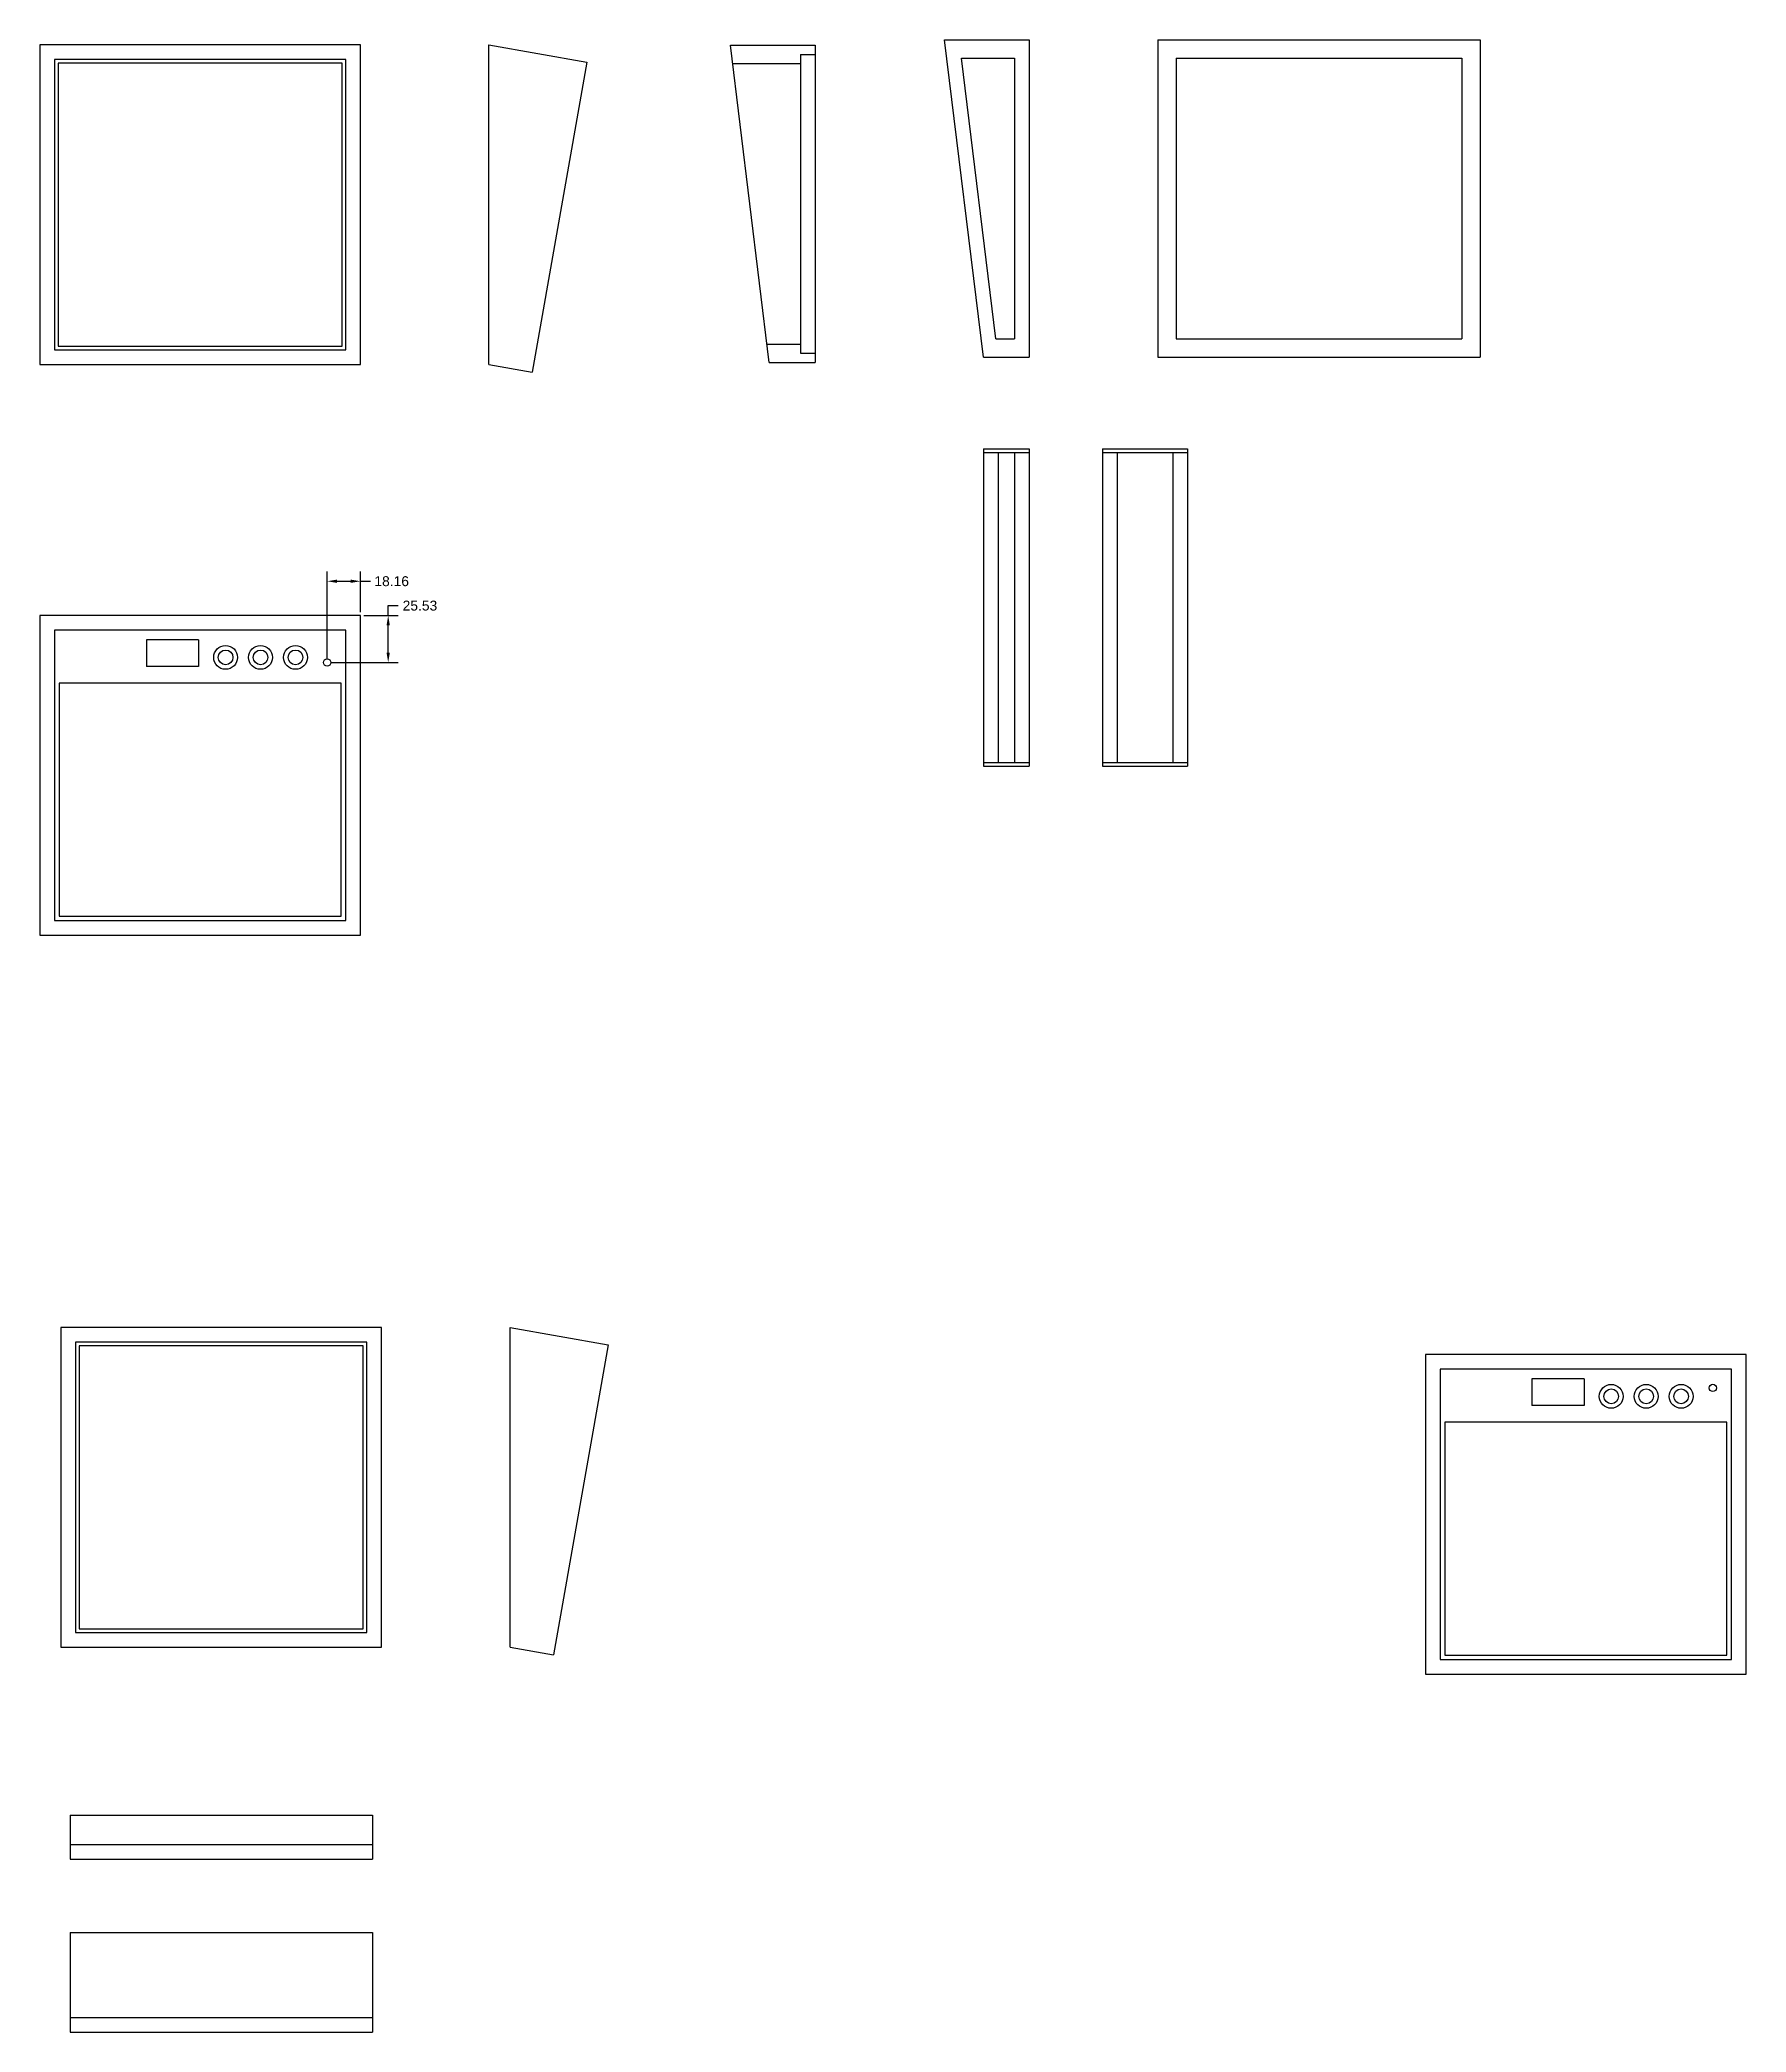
# Model space of a CAD drawing. Header units: millimetres. Extents: x -13 to 1918, y -1050 to 183.
# Drawn here: x 988 to 1918, y -922 to 164 of the extents above; entities that cross this region are included whole.
import ezdxf

# ---------------------------------------------------------------- set-up
doc = ezdxf.new("R2010")
doc.units = ezdxf.units.MM
doc.header["$LTSCALE"] = 2
doc.header["$MEASUREMENT"] = 0
for name, color, linetype in [('Dim', 1, 'Continuous'), ('Macropad', 160, 'Continuous'), ('Wood', 7, 'Continuous')]:
    doc.layers.add(name, color=color, linetype=linetype)
doc.styles.get("Standard").update_dxf_attribs({"font": 'arial.ttf'})
doc.dimstyles.new('Copy of Standard', dxfattribs={"dimscale": 30, "dimtxt": 0.18, "dimasz": 0.18, "dimexe": 0.18, "dimexo": 0.0625, "dimgap": 0.09, "dimtad": 0, "dimtih": 1, "dimtoh": 1, "dimzin": 0, "dimdsep": 46, "dimtxsty": 'Standard', "dimcen": 0.09, "dimadec": 0, "dimazin": 0, "dimtfac": 1, "dimtofl": 0, "dimtmove": 0, "dimatfit": 3, "dimfxl": 1, "dimtolj": 1, "dimtzin": 0, "dimarcsym": 0})

msp = doc.modelspace()

# ---------------------------------------------------------------- blocks, each defined once
blk = doc.blocks.new('*D13')
at = {"layer": 'Defpoints', "color": 0, "transparency": 16777216}
for p in [(1162.8, -149.4), (1177.9, -149.4), (1144.6, -175)]:
    blk.add_point(p, dxfattribs=at)
at = {"layer": 'Dim', "color": 0, "lineweight": -2, "transparency": 16777216}
for p, q in [((1164.7, -149.4), (1183.3, -149.4)), ((1177.9, -149.4), (1177.9, -144)), ((1177.9, -144), (1183.3, -144)), ((1177.9, -169.6), (1177.9, -154.8)), ((1146.5, -175), (1183.3, -175))]:
    blk.add_line(p, q, dxfattribs=at)
at = {"layer": 'Dim', "color": 0, "transparency": 16777216}
for points in [[(1177, -154.8), (1178.8, -154.8), (1177.9, -149.4)], [(1177, -169.6), (1178.8, -169.6), (1177.9, -175)]]:
    blk.add_solid(points, dxfattribs=at)
at = {"layer": 'Dim', "color": 0, "transparency": 16777216, "insert": (1195.2, -144), "char_height": 5.4, "attachment_point": 5}
blk.add_mtext('\\A1;25.53', dxfattribs=at)
blk = doc.blocks.new('*D14')
at = {"layer": 'Defpoints', "color": 0, "transparency": 16777216}
for p in [(1162.8, -130.7), (1162.8, -149.4), (1144.6, -175)]:
    blk.add_point(p, dxfattribs=at)
at = {"layer": 'Dim', "color": 0, "lineweight": -2, "transparency": 16777216}
for p, q in [((1144.6, -173.1), (1144.6, -125.3)), ((1162.8, -147.6), (1162.8, -125.3)), ((1150, -130.7), (1157.4, -130.7)), ((1162.8, -130.7), (1168.2, -130.7))]:
    blk.add_line(p, q, dxfattribs=at)
at = {"layer": 'Dim', "color": 0, "transparency": 16777216}
for points in [[(1150, -129.8), (1150, -131.6), (1144.6, -130.7)], [(1157.4, -129.8), (1157.4, -131.6), (1162.8, -130.7)]]:
    blk.add_solid(points, dxfattribs=at)
at = {"layer": 'Dim', "color": 0, "transparency": 16777216, "insert": (1179.8, -130.7), "char_height": 5.4, "attachment_point": 5}
blk.add_mtext('\\A1;18.16', dxfattribs=at)

# ---------------------------------------------------------------- dimensions: what is measured, and where the dimension line sits
at = {"layer": 'Dim'}
dim = msp.add_linear_dim(base=(1162.804, -130.745), p1=(1144.644, -174.974), p2=(1162.804, -149.448), dimstyle='Copy of Standard', dxfattribs=at)
dim.commit()
dim.dimension.update_dxf_attribs({"geometry": '*D14', "text_midpoint": (1179.759, -130.745)})
dim = msp.add_linear_dim(base=(1177.923, -149.448), p1=(1144.644, -174.974), p2=(1162.804, -149.448), angle=90, dimstyle='Copy of Standard', dxfattribs=at)
dim.commit()
dim.dimension.update_dxf_attribs({"geometry": '*D13', "text_midpoint": (1195.181, -144.048)})

# ---------------------------------------------------------------- linework, layer by layer
at = {"layer": 'Macropad'}
for p, q in [((1154.804, 153.697), (996.054, 153.697)), ((996.054, 153.697), (996.054, -4.545)), ((1154.804, -4.545), (1154.804, 153.697)), ((996.054, -4.545), (1154.804, -4.545)), ((996.054, -157.448), (996.054, -315.69)), ((1154.804, -157.448), (996.054, -157.448)), ((996.054, -157.448), (996.054, -315.69)), ((1154.804, -315.69), (1154.804, -157.448)), ((996.054, -315.69), (1154.804, -315.69)), ((1166.284, -545.523), (1007.534, -545.523)), ((1007.534, -545.523), (1007.534, -703.765)), ((1166.284, -703.765), (1166.284, -545.523)), ((1909.947, -560.266), (1751.197, -560.266)), ((1751.197, -560.266), (1751.197, -718.508)), ((1751.197, -560.266), (1751.197, -718.508)), ((1909.947, -718.508), (1909.947, -560.266)), ((1007.534, -703.765), (1166.284, -703.765)), ((1751.197, -718.508), (1909.947, -718.508))]:
    msp.add_line(p, q, dxfattribs=at)
at = {"layer": 'Wood'}
for p, q in [((1502.254, -8.523), (1481.019, 164.42)), ((1481.019, 164.42), (1527.254, 164.42)), ((1527.254, 164.42), (1527.254, -8.523)), ((1597.254, 164.42), (1597.254, -8.523)), ((1597.254, 164.42), (1773.004, 164.42)), ((1773.004, 164.42), (1773.004, -8.523)), ((1162.804, 161.697), (988.054, 161.697)), ((988.054, 161.697), (988.054, -12.545)), ((1162.804, -12.545), (1162.804, 161.697)), ((1232.804, -12.545), (1232.804, 161.697)), ((1232.804, 161.697), (1286.237, 152.275)), ((1286.237, 152.275), (1256.44, -16.713)), ((1385.602, -11.43), (1364.368, 161.514)), ((1364.368, 161.514), (1410.602, 161.514)), ((1402.602, 156.514), (1410.602, 156.514)), ((1402.602, 156.514), (1402.602, -6.43)), ((1410.602, 161.514), (1410.602, -11.43)), ((1490.307, 154.42), (1519.254, 154.42)), ((1509.086, 1.477), (1490.307, 154.42)), ((1519.254, 154.42), (1519.254, 1.477)), ((1607.254, 154.42), (1763.004, 154.42)), ((1607.254, 154.42), (1607.254, 1.477)), ((1763.004, 154.42), (1763.004, 1.477)), ((1152.804, 151.697), (998.054, 151.697)), ((998.054, 151.697), (998.054, -2.545)), ((1152.804, -2.545), (1152.804, 151.697)), ((1365.595, 151.514), (1402.602, 151.514)), ((1509.086, 1.477), (1519.254, 1.477)), ((1607.254, 1.477), (1763.004, 1.477)), ((998.054, -2.545), (1152.804, -2.545)), ((1384.374, -1.43), (1402.602, -1.43)), ((1402.602, -6.43), (1410.602, -6.43)), ((1502.254, -8.523), (1527.254, -8.523)), ((1597.254, -8.523), (1773.004, -8.523)), ((988.054, -12.545), (1162.804, -12.545)), ((1232.804, -12.545), (1256.44, -16.713)), ((1385.602, -11.43), (1410.602, -11.43)), ((1502.254, -58.523), (1527.254, -58.523)), ((1502.254, -58.523), (1502.254, -231.466)), ((1502.254, -60.523), (1527.254, -60.523)), ((1510.254, -60.523), (1510.254, -229.466)), ((1519.254, -60.523), (1519.254, -229.466)), ((1527.254, -58.523), (1527.254, -231.466)), ((1567.254, -58.523), (1567.254, -231.466)), ((1567.254, -58.523), (1613.489, -58.523)), ((1567.254, -60.523), (1613.489, -60.523)), ((1575.254, -60.523), (1575.254, -229.466)), ((1605.489, -60.523), (1605.489, -229.466)), ((1613.489, -58.523), (1613.489, -231.466)), ((1162.804, -149.448), (988.054, -149.448)), ((988.054, -149.448), (988.054, -323.69)), ((1162.804, -323.69), (1162.804, -149.448)), ((1074.54, -162.626), (1046.096, -162.626)), ((1046.096, -162.626), (1046.096, -177.238)), ((1074.54, -162.626), (1074.54, -177.238)), ((1074.54, -177.238), (1046.096, -177.238)), ((998.554, -186.34), (998.554, -313.19)), ((1152.304, -186.34), (998.554, -186.34)), ((1152.304, -313.19), (1152.304, -186.34)), ((1502.254, -229.466), (1527.254, -229.466)), ((1502.254, -231.466), (1527.254, -231.466)), ((1567.254, -229.466), (1613.489, -229.466)), ((1567.254, -231.466), (1613.489, -231.466)), ((998.554, -313.19), (1152.304, -313.19)), ((988.054, -323.69), (1162.804, -323.69)), ((1174.284, -537.523), (999.534, -537.523)), ((999.534, -537.523), (999.534, -711.765)), ((1174.284, -711.765), (1174.284, -537.523)), ((1244.284, -711.765), (1244.284, -537.523)), ((1244.284, -537.523), (1297.717, -546.945)), ((1164.284, -547.523), (1009.534, -547.523)), ((1009.534, -547.523), (1009.534, -701.765)), ((1164.284, -701.765), (1164.284, -547.523)), ((1297.717, -546.945), (1267.92, -715.933)), ((1917.947, -552.266), (1743.197, -552.266)), ((1743.197, -552.266), (1743.197, -726.508)), ((1917.947, -726.508), (1917.947, -552.266)), ((1829.683, -565.444), (1801.239, -565.444)), ((1801.239, -565.444), (1801.239, -580.056)), ((1829.683, -565.444), (1829.683, -580.056)), ((1829.683, -580.056), (1801.239, -580.056)), ((1753.697, -589.158), (1753.697, -716.008)), ((1907.447, -589.158), (1753.697, -589.158)), ((1907.447, -716.008), (1907.447, -589.158)), ((1009.534, -701.765), (1164.284, -701.765)), ((999.534, -711.765), (1174.284, -711.765)), ((1244.284, -711.765), (1267.92, -715.933)), ((1753.697, -716.008), (1907.447, -716.008)), ((1743.197, -726.508), (1917.947, -726.508)), ((1004.534, -803.324), (1169.284, -803.324)), ((1004.534, -803.324), (1004.534, -827.324)), ((1169.284, -803.324), (1169.284, -827.324)), ((1004.534, -819.324), (1169.284, -819.324)), ((1004.534, -827.324), (1169.284, -827.324)), ((1004.534, -867.324), (1169.284, -867.324)), ((1004.534, -867.324), (1004.534, -921.581)), ((1169.284, -867.324), (1169.284, -921.581)), ((1004.534, -913.581), (1169.284, -913.581)), ((1004.534, -921.581), (1169.284, -921.581))]:
    msp.add_line(p, q, dxfattribs=at)
for centre, radius in [((1089.279, -172.18), 6.5), ((1089.279, -172.18), 4), ((1108.329, -172.18), 6.5), ((1108.329, -172.18), 4), ((1127.379, -172.18), 6.5), ((1127.379, -172.18), 4), ((1144.644, -174.974), 2), ((1844.422, -574.998), 6.5), ((1844.422, -574.998), 4), ((1863.472, -574.998), 6.5), ((1863.472, -574.998), 4), ((1882.522, -574.998), 6.5), ((1882.522, -574.998), 4), ((1899.787, -570.426), 2)]:
    msp.add_circle(centre, radius, dxfattribs=at)

msp.set_redraw_order([(e.dxf.handle, doc.entitydb.next_handle()) for e in msp.query("TEXT MTEXT ATTDEF DIMENSION ARC_DIMENSION")])  # texts and dimensions are drawn at this point

doc.saveas('drawing.dxf')
